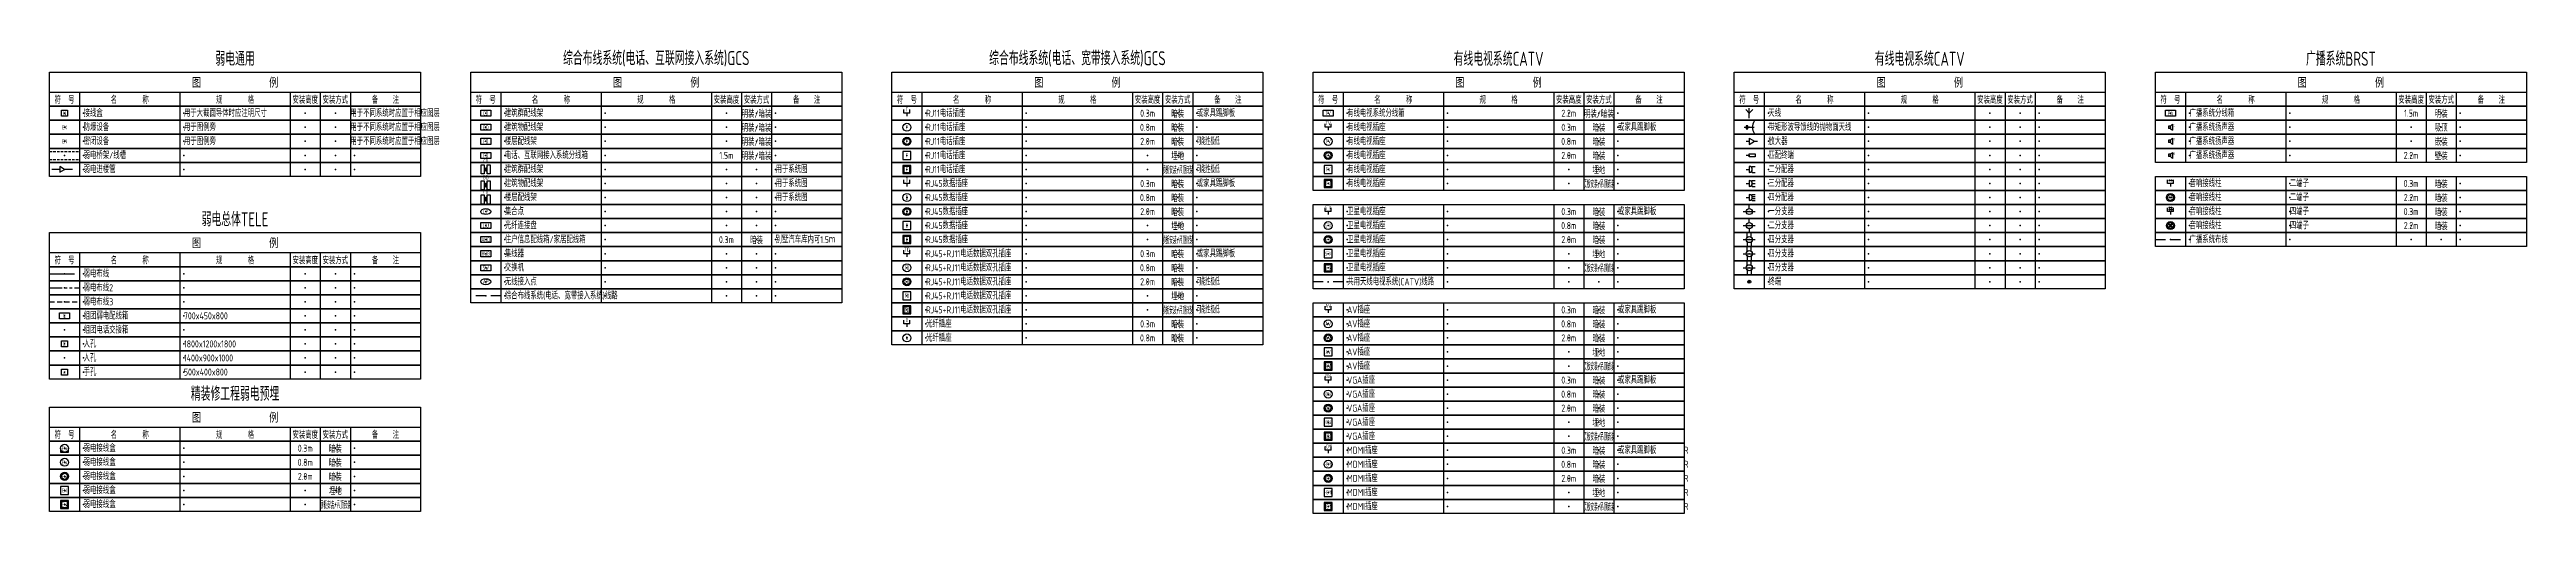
# Model space of a CAD drawing. Header units: millimetres. Extents: x -716506 to 4754388, y -184455 to 3397362.
# Drawn here: x -692707 to -569207, y 30762 to 53887 of the extents above; entities that cross this region are included whole.
import ezdxf
from ezdxf.enums import TextEntityAlignment as Align

# ---------------------------------------------------------------- set-up
doc = ezdxf.new("R2010")
doc.units = ezdxf.units.MM
doc.header["$LTSCALE"] = 1000
doc.header["$MEASUREMENT"] = 0
for name, pattern in [('BORDER', [1.75, 0.5, -0.25, 0.5, -0.25, 0, -0.25]), ('DASHDOT', [1, 0.5, -0.25, 0, -0.25]), ('DASHED', [0.75, 0.5, -0.25]), ('HIDDEN', [0.375, 0.25, -0.125]), ('HIDDEN2', [0.1875, 0.125, -0.0625]), ('PHANTOM', [2.5, 1.25, -0.25, 0.25, -0.25, 0.25, -0.25]), ('PHANTOM2', [1.25, 0.625, -0.125, 0.125, -0.125, 0.125, -0.125])]:
    doc.linetypes.add(name, pattern=pattern)
for name, color, linetype in [('E-BRST-DEVC', 3, 'Continuous'), ('E-BRST-WIRE', 4, 'BORDER'), ('E-CATV-DEVC', 3, 'Continuous'), ('E-CATV-EQPM', 3, 'Continuous'), ('E-CATV-WIRE', 4, 'DASHDOT'), ('E-GCS-DEVC', 3, 'Continuous'), ('E-GCS-EQPM', 3, 'Continuous'), ('E-GCS-WIRE', 4, 'DASHED'), ('E-IAS-EQPM', 3, 'Continuous'), ('E-REQU-EMBD', 90, 'Continuous'), ('E-TELE-CMTB', 3, 'HIDDEN2'), ('E-TELE-DEVC', 3, 'Continuous'), ('E-TELE-EQPM', 3, 'Continuous'), ('E-TELE-WELL', 42, 'Continuous'), ('E-TELE-WIRE', 4, 'PHANTOM'), ('E-TELE-WIRE2', 4, 'PHANTOM2'), ('E-TELE-WIRE3', 4, 'HIDDEN'), ('E-UNIV-DIAG', 2, 'Continuous'), ('E-UNIV-EL', 140, 'Continuous'), ('E-UNIV-NOTE', 6, 'Continuous'), ('E-VSCS-DEVC', 3, 'Continuous')]:
    doc.layers.add(name, color=color, linetype=linetype)
doc.styles.add('TH-STYLE3', font='tssdeng.shx', dxfattribs={"width": 0.65, "bigfont": 'tssdchn.shx'})

msp = doc.modelspace()

# ---------------------------------------------------------------- texts
at = {"layer": 'E-TELE-DEVC', "style": 'TH-STYLE3', "width": 0.7}
for s, p in [('EX', (-691956.67, 50011.98)), ('EN', (-691956.67, 49311.98))]:
    msp.add_text(s, height=200, dxfattribs=at).set_placement(p, align=Align.MIDDLE)
at = {"layer": 'E-UNIV-NOTE', "style": 'TH-STYLE3'}
for s, height, width, p in [('弱电通用', 700, 0.7, (-683456.67, 53461.98)), ('综合布线系统(电话、互联网接入系统)GCS', 700, 0.7, (-662456.67, 53461.98)), ('综合布线系统(电话、宽带接入系统)GCS', 700, 0.7, (-641456.67, 53461.98)), ('有线电视系统CATV', 700, 0.7, (-620456.67, 53461.98)), ('有线电视系统CATV', 700, 0.7, (-599456.67, 53461.98)), ('广播系统BRST', 700, 0.7, (-578456.67, 53461.98)), ('明装/暗装', 350, 0.7, (-657456.67, 50711.98)), ('0.3m', 350, 0.7, (-637956.67, 50711.98)), ('暗装', 350, 0.7, (-636456.67, 50711.98)), ('2.2m', 350, 0.7, (-616956.67, 50711.98)), ('明装/暗装', 350, 0.7, (-615456.67, 50711.98)), ('1.5m', 350, 0.7, (-574956.67, 50711.98)), ('明装', 350, 0.7, (-573456.67, 50711.98)), ('明装/暗装', 350, 0.7, (-657456.67, 50011.98)), ('明装/暗装', 350, 0.7, (-657456.67, 49311.98)), ('0.8m', 350, 0.7, (-637956.67, 50011.98)), ('2.0m', 350, 0.7, (-637956.67, 49311.98)), ('暗装', 350, 0.7, (-636456.67, 50011.98)), ('暗装', 350, 0.7, (-636456.67, 49311.98)), ('0.8m', 350, 0.7, (-616956.67, 49311.98)), ('0.3m', 350, 0.7, (-616956.67, 50011.98)), ('暗装', 350, 0.7, (-615456.67, 50011.98)), ('暗装', 350, 0.7, (-615456.67, 49311.98)), ('嵌装', 350, 0.7, (-573456.67, 49311.98)), ('吸顶', 350, 0.7, (-573456.67, 50011.98)), ('1.5m', 350, 0.7, (-658956.67, 48611.98)), ('明装/暗装', 350, 0.7, (-657456.67, 48611.98)), ('埋地', 350, 0.7, (-636456.67, 48611.98)), ('2.0m', 350, 0.7, (-616956.67, 48611.98)), ('暗装', 350, 0.7, (-615456.67, 48611.98)), ('0.3m', 350, 0.7, (-637956.67, 47211.98)), ('顶板安装/吊顶嵌装', 350, 0.4, (-636456.67, 47911.98)), ('暗装', 350, 0.7, (-636456.67, 47211.98)), ('顶板安装/吊顶嵌装', 350, 0.4, (-615456.67, 47211.98)), ('埋地', 350, 0.7, (-615456.67, 47911.98)), ('0.3m', 350, 0.7, (-574956.67, 47211.98)), ('暗装', 350, 0.7, (-573456.67, 47211.98)), ('弱电总体TELE', 700, 0.7, (-683456.67, 45461.98)), ('0.8m', 350, 0.7, (-637956.67, 46511.98)), ('2.0m', 350, 0.7, (-637956.67, 45811.98)), ('暗装', 350, 0.7, (-636456.67, 46511.98)), ('暗装', 350, 0.7, (-636456.67, 45811.98)), ('0.3m', 350, 0.7, (-616956.67, 45811.98)), ('暗装', 350, 0.7, (-615456.67, 45811.98)), ('0.3m', 350, 0.7, (-574956.67, 45811.98)), ('2.2m', 350, 0.7, (-574956.67, 46511.98)), ('暗装', 350, 0.7, (-573456.67, 46511.98)), ('暗装', 350, 0.7, (-573456.67, 45811.98)), ('0.3m', 350, 0.7, (-658956.67, 44411.98)), ('暗装', 350, 0.7, (-657456.67, 44411.98)), ('顶板安装/吊顶嵌装', 350, 0.4, (-636456.67, 44411.98)), ('埋地', 350, 0.7, (-636456.67, 45111.98)), ('0.8m', 350, 0.7, (-616956.67, 45111.98)), ('2.0m', 350, 0.7, (-616956.67, 44411.98)), ('暗装', 350, 0.7, (-615456.67, 45111.98)), ('暗装', 350, 0.7, (-615456.67, 44411.98)), ('2.2m', 350, 0.7, (-574956.67, 45111.98)), ('暗装', 350, 0.7, (-573456.67, 45111.98)), ('0.3m', 350, 0.7, (-637956.67, 43711.98)), ('暗装', 350, 0.7, (-636456.67, 43711.98)), ('埋地', 350, 0.7, (-615456.67, 43711.98)), ('0.8m', 350, 0.7, (-637956.67, 43011.98)), ('2.0m', 350, 0.7, (-637956.67, 42311.98)), ('暗装', 350, 0.7, (-636456.67, 43011.98)), ('暗装', 350, 0.7, (-636456.67, 42311.98)), ('顶板安装/吊顶嵌装', 350, 0.4, (-615456.67, 43011.98)), ('顶板安装/吊顶嵌装', 350, 0.4, (-636456.67, 40911.98)), ('埋地', 350, 0.7, (-636456.67, 41611.98)), ('0.3m', 350, 0.7, (-616956.67, 40911.98)), ('暗装', 350, 0.7, (-615456.67, 40911.98)), ('0.8m', 350, 0.7, (-637956.67, 39511.98)), ('0.3m', 350, 0.7, (-637956.67, 40211.98)), ('暗装', 350, 0.7, (-636456.67, 40211.98)), ('暗装', 350, 0.7, (-636456.67, 39511.98)), ('0.8m', 350, 0.7, (-616956.67, 40211.98)), ('2.0m', 350, 0.7, (-616956.67, 39511.98)), ('暗装', 350, 0.7, (-615456.67, 40211.98)), ('暗装', 350, 0.7, (-615456.67, 39511.98)), ('顶板安装/吊顶嵌装', 350, 0.4, (-615456.67, 38111.98)), ('埋地', 350, 0.7, (-615456.67, 38811.98)), ('精装修工程弱电预埋', 700, 0.7, (-683456.67, 36761.98)), ('0.3m', 350, 0.7, (-616956.67, 37411.98)), ('暗装', 350, 0.7, (-615456.67, 37411.98)), ('0.8m', 350, 0.7, (-616956.67, 36711.98)), ('2.0m', 350, 0.7, (-616956.67, 36011.98)), ('暗装', 350, 0.7, (-615456.67, 36711.98)), ('暗装', 350, 0.7, (-615456.67, 36011.98)), ('顶板安装/吊顶嵌装', 350, 0.4, (-615456.67, 34611.98)), ('埋地', 350, 0.7, (-615456.67, 35311.98)), ('0.8m', 350, 0.7, (-679956.67, 33311.98)), ('0.3m', 350, 0.7, (-679956.67, 34011.98)), ('暗装', 350, 0.7, (-678456.67, 34011.98)), ('暗装', 350, 0.7, (-678456.67, 33311.98)), ('0.8m', 350, 0.7, (-616956.67, 33211.98)), ('0.3m', 350, 0.7, (-616956.67, 33911.98)), ('暗装', 350, 0.7, (-615456.67, 33911.98)), ('暗装', 350, 0.7, (-615456.67, 33211.98)), ('R', 350, 0.7, (-611106.67, 33911.98)), ('R', 350, 0.7, (-611106.67, 33211.98)), ('2.0m', 350, 0.7, (-679956.67, 32611.98)), ('暗装', 350, 0.7, (-678456.67, 32611.98)), ('2.0m', 350, 0.7, (-616956.67, 32511.98)), ('暗装', 350, 0.7, (-615456.67, 32511.98)), ('R', 350, 0.7, (-611106.67, 32511.98)), ('顶板安装/吊顶嵌装', 350, 0.4, (-678456.67, 31211.98)), ('埋地', 350, 0.7, (-678456.67, 31911.98)), ('顶板安装/吊顶嵌装', 350, 0.4, (-615456.67, 31111.98)), ('埋地', 350, 0.7, (-615456.67, 31811.98)), ('R', 350, 0.7, (-611106.67, 31811.98)), ('R', 350, 0.7, (-611106.67, 31111.98))]:
    msp.add_text(s, height=height, dxfattribs=dict(at, width=width)).set_placement(p, align=Align.MIDDLE)
for s, width, p in [('接线盒', 0.7, (-691006.67, 50711.98)), ('RJ11电话插座', 0.7, (-649006.67, 50711.98)), ('或家具踢脚板', 0.7, (-635506.67, 50711.98)), ('密闭设备', 0.7, (-691006.67, 49311.98)), ('防爆设备', 0.7, (-691006.67, 50011.98)), ('RJ11电话插座', 0.7, (-649006.67, 50011.98)), ('RJ11电话插座', 0.7, (-649006.67, 49311.98)), ('可能性极低', 0.5, (-635506.67, 49311.98)), ('或家具踢脚板', 0.7, (-614506.67, 50011.98)), ('广播系统扬声器', 0.7, (-586006.67, 50011.98)), ('广播系统扬声器', 0.7, (-586006.67, 49311.98)), ('弱电桥架/线槽', 0.7, (-691006.67, 48611.98)), ('RJ11电话插座', 0.7, (-649006.67, 48611.98)), ('广播系统扬声器', 0.7, (-586006.67, 48611.98)), ('弱电进楼管', 0.7, (-691006.67, 47911.98)), ('用于系统图', 0.7, (-656506.67, 47911.98)), ('用于系统图', 0.7, (-656506.67, 47211.98)), ('RJ11电话插座', 0.7, (-649006.67, 47911.98)), ('可能性极低', 0.5, (-635506.67, 47911.98)), ('或家具踢脚板', 0.7, (-635506.67, 47211.98)), ('音响接线柱', 0.7, (-586006.67, 47211.98)), ('二端子', 0.7, (-581006.67, 47211.98)), ('用于系统图', 0.7, (-656506.67, 46511.98)), ('或家具踢脚板', 0.7, (-614506.67, 45811.98)), ('音响接线柱', 0.7, (-586006.67, 46511.98)), ('音响接线柱', 0.7, (-586006.67, 45811.98)), ('二端子', 0.7, (-581006.67, 46511.98)), ('四端子', 0.7, (-581006.67, 45811.98)), ('别墅汽车库内可1.5ｍ', 0.7, (-656506.67, 44411.98)), ('音响接线柱', 0.7, (-586006.67, 45111.98)), ('四端子', 0.7, (-581006.67, 45111.98)), ('或家具踢脚板', 0.7, (-635506.67, 43711.98)), ('弱电布线', 0.7, (-691006.67, 42711.98)), ('弱电布线2', 0.7, (-691006.67, 42011.98)), ('可能性极低', 0.5, (-635506.67, 42311.98)), ('共用天线电视系统(CATV)线路', 0.7, (-628006.67, 42311.98)), ('组团弱电配线箱', 0.7, (-691006.67, 40611.98)), ('弱电布线3', 0.7, (-691006.67, 41311.98)), ('700x450x800', 0.7, (-686006.67, 40611.98)), ('综合布线系统(电话、宽带接入系统)线路', 0.7, (-670006.67, 41611.98)), ('可能性极低', 0.5, (-635506.67, 40911.98)), ('或家具踢脚板', 0.7, (-614506.67, 40911.98)), ('组团电话交接箱', 0.7, (-691006.67, 39911.98)), ('人孔', 0.7, (-691006.67, 39211.98)), ('人孔', 0.7, (-691006.67, 38511.98)), ('1800x1200x1800', 0.7, (-686006.67, 39211.98)), ('1400x900x1000', 0.7, (-686006.67, 38511.98)), ('手孔', 0.7, (-691006.67, 37811.98)), ('500x400x800', 0.7, (-686006.67, 37811.98)), ('或家具踢脚板', 0.7, (-614506.67, 37411.98)), ('或家具踢脚板', 0.7, (-614506.67, 33911.98))]:
    msp.add_text(s, height=350, dxfattribs=dict(at, width=width)).set_placement(p, align=Align.MIDDLE_LEFT)
at = {"layer": 'E-UNIV-NOTE', "color": 1, "style": 'TH-STYLE3', "width": 0.7}
for s, p in [('用于大截面导体时应注明尺寸', (-686006.67, 50711.98)), ('用于不同系统时应置于相应图层', (-677706.67, 50711.98)), ('用于图例旁', (-686006.67, 50011.98)), ('用于图例旁', (-686006.67, 49311.98)), ('用于不同系统时应置于相应图层', (-677706.67, 50011.98)), ('用于不同系统时应置于相应图层', (-677706.67, 49311.98))]:
    msp.add_text(s, height=350, dxfattribs=at).set_placement(p, align=Align.MIDDLE_LEFT)
at = {"layer": 'E-UNIV-NOTE', "linetype": 'Continuous', "style": 'TH-STYLE3', "width": 0.7}
for s, p in [('建筑群配线架', (-670006.67, 50711.98)), ('有线电视系统分线箱', (-628006.67, 50711.98)), ('天线', (-607006.67, 50711.98)), ('广播系统分线箱', (-586006.67, 50711.98)), ('楼层配线架', (-670006.67, 49311.98)), ('建筑物配线架', (-670006.67, 50011.98)), ('有线电视插座', (-628006.67, 50011.98)), ('有线电视插座', (-628006.67, 49311.98)), ('放大器', (-607006.67, 49311.98)), ('带矩形波导馈线的抛物面天线', (-607006.67, 50011.98)), ('电话、互联网接入系统分线箱', (-670006.67, 48611.98)), ('有线电视插座', (-628006.67, 48611.98)), ('匹配终端', (-607006.67, 48611.98)), ('建筑群配线架', (-670006.67, 47911.98)), ('建筑物配线架', (-670006.67, 47211.98)), ('RJ45数据插座', (-649006.67, 47211.98)), ('有线电视插座', (-628006.67, 47911.98)), ('有线电视插座', (-628006.67, 47211.98)), ('二分配器', (-607006.67, 47911.98)), ('三分配器', (-607006.67, 47211.98)), ('集合点', (-670006.67, 45811.98)), ('楼层配线架', (-670006.67, 46511.98)), ('RJ45数据插座', (-649006.67, 46511.98)), ('RJ45数据插座', (-649006.67, 45811.98)), ('卫星电视插座', (-628006.67, 45811.98)), ('一分支器', (-607006.67, 45811.98)), ('四分配器', (-607006.67, 46511.98)), ('光纤连接盘', (-670006.67, 45111.98)), ('住户信息配线箱/家居配线箱', (-670006.67, 44411.98)), ('RJ45数据插座', (-649006.67, 45111.98)), ('RJ45数据插座', (-649006.67, 44411.98)), ('卫星电视插座', (-628006.67, 45111.98)), ('卫星电视插座', (-628006.67, 44411.98)), ('二分支器', (-607006.67, 45111.98)), ('四分支器', (-607006.67, 44411.98)), ('广播系统布线', (-586006.67, 44411.98)), ('集线器', (-670006.67, 43711.98)), ('交换机', (-670006.67, 43011.98)), ('RJ45+RJ11电话数据双孔插座', (-649006.67, 43711.98)), ('RJ45+RJ11电话数据双孔插座', (-649006.67, 43011.98)), ('卫星电视插座', (-628006.67, 43711.98)), ('卫星电视插座', (-628006.67, 43011.98)), ('四分支器', (-607006.67, 43711.98)), ('无线接入点', (-670006.67, 42311.98)), ('RJ45+RJ11电话数据双孔插座', (-649006.67, 42311.98)), ('终端', (-607006.67, 42311.98)), ('四分支器', (-607006.67, 43011.98)), ('RJ45+RJ11电话数据双孔插座', (-649006.67, 41611.98)), ('RJ45+RJ11电话数据双孔插座', (-649006.67, 40911.98)), ('AV插座', (-628006.67, 40911.98)), ('光纤插座', (-649006.67, 40211.98)), ('光纤插座', (-649006.67, 39511.98)), ('AV插座', (-628006.67, 40211.98)), ('AV插座', (-628006.67, 39511.98)), ('AV插座', (-628006.67, 38811.98)), ('AV插座', (-628006.67, 38111.98)), ('VGA插座', (-628006.67, 37411.98)), ('VGA插座', (-628006.67, 36711.98)), ('VGA插座', (-628006.67, 36011.98)), ('VGA插座', (-628006.67, 35311.98)), ('VGA插座', (-628006.67, 34611.98)), ('弱电接线盒', (-691006.67, 34011.98)), ('弱电接线盒', (-691006.67, 33311.98)), ('MDMI插座', (-628006.67, 33911.98)), ('MDMI插座', (-628006.67, 33211.98)), ('弱电接线盒', (-691006.67, 32611.98)), ('弱电接线盒', (-691006.67, 31911.98)), ('MDMI插座', (-628006.67, 32511.98)), ('弱电接线盒', (-691006.67, 31211.98)), ('MDMI插座', (-628006.67, 31811.98)), ('MDMI插座', (-628006.67, 31111.98))]:
    msp.add_text(s, height=350, dxfattribs=at).set_placement(p, align=Align.MIDDLE_LEFT)
for s, p in [('2.2m', (-574956.67, 48611.98)), ('壁装', (-573456.67, 48611.98))]:
    msp.add_text(s, height=350, dxfattribs=at).set_placement(p, align=Align.MIDDLE)

# ---------------------------------------------------------------- blocks, each defined once
blk = doc.blocks.new('E-BKTS2')
for p, q in [((0, 0), (185, 0)), ((0, -7), (0, 0)), ((185, 0), (185, -7)), ((185, -7), (0, -7))]:
    blk.add_line(p, q)
at = {"linetype": 'Continuous'}
for p, q in [((15, 0), (15, -7)), ((65, 0), (65, -7)), ((120, 0), (120, -7)), ((135, 0), (135, -7)), ((150, 0), (150, -7))]:
    blk.add_line(p, q, dxfattribs=at)
for p in [(7.5, -3.5), (17, -3.5), (67, -3.5), (127.5, -3.5), (142.5, -3.5), (152, -3.5)]:
    blk.add_point(p, dxfattribs=at)
blk = doc.blocks.new('E-BESITE01')
blk.add_lwpolyline([(-2.5, -1.5), (-2.5, 1.5), (2.5, 1.5), (2.5, -1.5)], close=True)
at = {"layer": 'E-UNIV-EL', "style": 'TH-STYLE3', "width": 0.7}
blk.add_attdef('BOX', text='', height=2, dxfattribs=at).set_placement((0, 0), align=Align.MIDDLE)
blk = doc.blocks.new('E-BESITE11')
blk.add_lwpolyline([(-1.5, -1.5), (-1.5, 1.5), (1.5, 1.5), (1.5, -1.5)], close=True)
at = {"layer": 'E-UNIV-EL', "style": 'TH-STYLE3', "width": 0.7}
blk.add_attdef('FUNCTION', text='', height=2, dxfattribs=at).set_placement((0, 0), align=Align.MIDDLE)
blk = doc.blocks.new('E-BESITE11-1')
blk.add_lwpolyline([(-1.5, -1.5), (-1.5, 1.5), (1.5, 1.5), (1.5, -1.5)], close=True)
at = {"layer": 'E-UNIV-EL', "style": 'TH-STYLE3', "width": 0.7}
blk.add_attdef('FUNCTION', text='', height=2, dxfattribs=at).set_placement((0, 0), align=Align.MIDDLE)
blk = doc.blocks.new('E-BKTS1')
blk.add_line((0, -10), (185, -10))
at = {"linetype": 'Continuous'}
for p, q in [((15, -10), (15, -17)), ((65, -10), (65, -17)), ((120, -10), (120, -17)), ((135, -10), (135, -17)), ((150, -10), (150, -17))]:
    blk.add_line(p, q, dxfattribs=at)
blk.add_lwpolyline([(0, 0), (185, 0), (185, -17), (0, -17)], close=True)
at = {"layer": 'E-UNIV-NOTE', "linetype": 'Continuous', "style": 'TH-STYLE3', "width": 0.7}
for s, p in [('符  号', (7.5, -13.5)), ('名       称', (40, -13.5)), ('规       格', (92.5, -13.5)), ('备    注', (167.5, -13.5))]:
    blk.add_text(s, height=3.5, dxfattribs=at).set_placement(p, align=Align.MIDDLE)
at = {"layer": 'E-UNIV-NOTE', "style": 'TH-STYLE3', "width": 0.7}
for s, height, p in [('图                例', 5, (92.5, -5)), ('安装高度', 3.5, (127.5, -13.5)), ('安装方式', 3.5, (142.5, -13.5))]:
    blk.add_text(s, height=height, dxfattribs=at).set_placement(p, align=Align.MIDDLE)
blk = doc.blocks.new('E-BTELE90')
blk.add_lwpolyline([(-2, 0), (-2, -2), (2, -2), (2, 0)])
blk.add_circle((0, 0), 2)
at = {"layer": 'E-UNIV-EL', "style": 'TH-STYLE3', "width": 0.7}
blk.add_attdef('SOCKET', text='', height=2, dxfattribs=at).set_placement((0, 0), align=Align.MIDDLE)
blk = doc.blocks.new('E-BTELE91')
blk.add_circle((0, 0), 2)
at = {"layer": 'E-UNIV-EL', "style": 'TH-STYLE3', "width": 0.7}
blk.add_attdef('SOCKET', text='', height=2, dxfattribs=at).set_placement((0, 0), align=Align.MIDDLE)
blk = doc.blocks.new('E-BTELE91-1')
blk.add_circle((0, 0), 2)
at = {"layer": 'E-UNIV-EL'}
blk.add_circle((0, 0), 1.5, dxfattribs=at)
at = {"layer": 'E-UNIV-EL', "style": 'TH-STYLE3', "width": 0.7}
blk.add_attdef('SOCKET', text='', height=2, dxfattribs=at).set_placement((0, 0), align=Align.MIDDLE)
blk = doc.blocks.new('E-BTELE91-2')
blk.add_lwpolyline([(-2, 2), (-2, -2), (2, -2), (2, 2)], close=True)
at = {"layer": 'E-UNIV-EL', "style": 'TH-STYLE3', "width": 0.6}
blk.add_attdef('SOCKET', text='', height=2, dxfattribs=at).set_placement((0, 0), align=Align.MIDDLE)
blk = doc.blocks.new('E-BTELE91-3')
blk.add_lwpolyline([(-2, 2), (-2, -2), (2, -2), (2, 2)], close=True)
at = {"layer": 'E-UNIV-EL'}
blk.add_lwpolyline([(-1.5, 1.5), (-1.5, -1.5), (1.5, -1.5), (1.5, 1.5)], close=True, dxfattribs=at)
at = {"layer": 'E-UNIV-EL', "style": 'TH-STYLE3', "width": 0.7}
blk.add_attdef('SOCKET', text='', height=2, dxfattribs=at).set_placement((0, 0), align=Align.MIDDLE)
blk = doc.blocks.new('E-BCABLE01')
for p, q in [((0, 0), (2, 0)), ((3.2, 0), (5.2, 0))]:
    blk.add_line(p, q)
blk.add_lwpolyline([(3.2, -0.69), (3.2, 0.69), (2, 0)], close=True)
blk = doc.blocks.new('E-BS001')
blk.add_lwpolyline([(-1.5, -1.5), (-1.5, 1.5), (1.5, 1.5), (1.5, -1.5)], close=True)
at = {"layer": 'E-UNIV-EL', "style": 'TH-STYLE3', "width": 0.7}
blk.add_attdef('SOCKET', text='', height=2, dxfattribs=at).set_placement((0, 0), align=Align.MIDDLE)
blk = doc.blocks.new('E-BGC001')
blk.add_lwpolyline([(-2.5, -1.5), (-2.5, 1.5), (2.5, 1.5), (2.5, -1.5)], close=True)
at = {"layer": 'E-UNIV-EL', "style": 'TH-STYLE3', "width": 0.7}
blk.add_attdef('BOX', text='', height=2, dxfattribs=at).set_placement((0, 0), align=Align.MIDDLE)
blk = doc.blocks.new('E-BGC002')
blk.add_lwpolyline([(-2.5, -1.5), (-2.5, 1.5), (2.5, 1.5), (2.5, -1.5)], close=True)
at = {"layer": 'E-UNIV-EL', "style": 'TH-STYLE3', "width": 0.7}
blk.add_attdef('BOX', text='', height=2, dxfattribs=at).set_placement((0, 0), align=Align.MIDDLE)
blk = doc.blocks.new('E-BGC003')
blk.add_lwpolyline([(-2.5, -1.5), (-2.5, 1.5), (2.5, 1.5), (2.5, -1.5)], close=True)
at = {"layer": 'E-UNIV-EL', "style": 'TH-STYLE3', "width": 0.7}
blk.add_attdef('BOX', text='', height=2, dxfattribs=at).set_placement((0, 0), align=Align.MIDDLE)
blk = doc.blocks.new('E-BGC012')
for p, q in [((-0.75, 1.5), (0.75, -1.5)), ((0.75, 1.5), (-0.75, -1.5))]:
    blk.add_line(p, q)
for points in [[(-0.75, -2.25), (-2.25, -2.25), (-2.25, 2.25), (-0.75, 2.25)], [(2.25, -2.25), (0.75, -2.25), (0.75, 2.25), (2.25, 2.25)]]:
    blk.add_lwpolyline(points, close=True)
at = {"layer": 'E-UNIV-EL', "style": 'TH-STYLE3', "width": 0.7}
blk.add_attdef('BOX', text='', height=2, dxfattribs=at).set_placement((0, 4), align=Align.MIDDLE)
blk = doc.blocks.new('E-BGC013')
for p, q in [((-0.75, 1.5), (0.75, -1.5)), ((0.75, 1.5), (-0.75, -1.5))]:
    blk.add_line(p, q)
for points in [[(-0.75, -2.25), (-2.25, -2.25), (-2.25, 2.25), (-0.75, 2.25)], [(2.25, -2.25), (0.75, -2.25), (0.75, 2.25), (2.25, 2.25)]]:
    blk.add_lwpolyline(points, close=True)
at = {"layer": 'E-UNIV-EL', "style": 'TH-STYLE3', "width": 0.7}
blk.add_attdef('BOX', text='', height=2, dxfattribs=at).set_placement((0, 4), align=Align.MIDDLE)
blk = doc.blocks.new('E-BGC021')
blk.add_lwpolyline([(-2.5, -1.5), (-2.5, 1.5), (2.5, 1.5), (2.5, -1.5)], close=True)
at = {"layer": 'E-UNIV-EL', "style": 'TH-STYLE3', "width": 0.7}
blk.add_attdef('BOX', text='', height=2, dxfattribs=at).set_placement((0, 0), align=Align.MIDDLE)
blk = doc.blocks.new('E-BGC022')
blk.add_lwpolyline([(-2.5, -1.5), (-2.5, 1.5), (2.5, 1.5), (2.5, -1.5)], close=True)
at = {"layer": 'E-UNIV-EL', "style": 'TH-STYLE3', "width": 0.7}
blk.add_attdef('BOX', text='', height=2, dxfattribs=at).set_placement((0, 0), align=Align.MIDDLE)
blk = doc.blocks.new('E-BGC023')
blk.add_ellipse((0, 0), major_axis=(-2.5, 0), ratio=0.6)
at = {"layer": 'E-UNIV-EL', "style": 'TH-STYLE3', "width": 0.7}
blk.add_attdef('BOX', text='', height=2, dxfattribs=at).set_placement((0, 0), align=Align.MIDDLE)
blk = doc.blocks.new('E-BGC004')
blk.add_ellipse((0, 0), major_axis=(-2.5, 0), ratio=0.6)
at = {"layer": 'E-UNIV-EL', "style": 'TH-STYLE3', "width": 0.7}
blk.add_attdef('BOX', text='', height=2, dxfattribs=at).set_placement((0, 0), align=Align.MIDDLE)
blk = doc.blocks.new('E-BGC006')
blk.add_lwpolyline([(-2.5, -1.5), (-2.5, 1.5), (2.5, 1.5), (2.5, -1.5)], close=True)
at = {"layer": 'E-UNIV-EL', "style": 'TH-STYLE3', "width": 0.7}
blk.add_attdef('BOX', text='', height=2, dxfattribs=at).set_placement((0, 0), align=Align.MIDDLE)
blk = doc.blocks.new('E-BGC005')
blk.add_lwpolyline([(-2.5, -1.5), (-2.5, 1.5), (2.5, 1.5), (2.5, -1.5)], close=True)
at = {"layer": 'E-UNIV-EL', "style": 'TH-STYLE3', "width": 0.7}
blk.add_attdef('BOX', text='', height=2, dxfattribs=at).set_placement((0, 0), align=Align.MIDDLE)
blk = doc.blocks.new('E-BGC011')
for p, q in [((-0.75, 1.5), (0.75, -1.5)), ((0.75, 1.5), (-0.75, -1.5))]:
    blk.add_line(p, q)
for points in [[(-0.75, -2.25), (-2.25, -2.25), (-2.25, 2.25), (-0.75, 2.25)], [(2.25, -2.25), (0.75, -2.25), (0.75, 2.25), (2.25, 2.25)]]:
    blk.add_lwpolyline(points, close=True)
at = {"layer": 'E-UNIV-EL', "style": 'TH-STYLE3', "width": 0.7}
blk.add_attdef('BOX', text='', height=2, dxfattribs=at).set_placement((0, 4), align=Align.MIDDLE)
blk = doc.blocks.new('E-BGC13')
blk.add_circle((0, 0), 2)
at = {"layer": 'E-UNIV-EL', "style": 'TH-STYLE3', "width": 0.6}
blk.add_attdef('SOCKET', text='', height=2, dxfattribs=at).set_placement((0, 0), align=Align.MIDDLE)
blk = doc.blocks.new('E-BGC12')
blk.add_circle((0, 0), 2)
at = {"layer": 'E-UNIV-EL', "style": 'TH-STYLE3', "width": 0.6}
blk.add_attdef('SOCKET', text='', height=2, dxfattribs=at).set_placement((0, 0), align=Align.MIDDLE)
blk = doc.blocks.new('E-BGC11')
blk.add_circle((0, 0), 2)
at = {"layer": 'E-UNIV-EL', "style": 'TH-STYLE3', "width": 0.7}
blk.add_attdef('SOCKET', text='', height=2, dxfattribs=at).set_placement((0, 0), align=Align.MIDDLE)
blk = doc.blocks.new('E-BGC13-1')
blk.add_circle((0, 0), 2)
at = {"layer": 'E-UNIV-EL'}
blk.add_circle((0, 0), 1.5, dxfattribs=at)
at = {"layer": 'E-UNIV-EL', "style": 'TH-STYLE3', "width": 0.6}
blk.add_attdef('SOCKET', text='', height=2, dxfattribs=at).set_placement((0, 0), align=Align.MIDDLE)
blk = doc.blocks.new('E-BGC12-1')
blk.add_circle((0, 0), 2)
at = {"layer": 'E-UNIV-EL'}
blk.add_circle((0, 0), 1.5, dxfattribs=at)
at = {"layer": 'E-UNIV-EL', "style": 'TH-STYLE3', "width": 0.6}
blk.add_attdef('SOCKET', text='', height=2, dxfattribs=at).set_placement((0, 0), align=Align.MIDDLE)
blk = doc.blocks.new('E-BGC11-1')
blk.add_circle((0, 0), 2)
at = {"layer": 'E-UNIV-EL'}
blk.add_circle((0, 0), 1.5, dxfattribs=at)
at = {"layer": 'E-UNIV-EL', "style": 'TH-STYLE3', "width": 0.7}
blk.add_attdef('SOCKET', text='', height=2, dxfattribs=at).set_placement((0, 0), align=Align.MIDDLE)
blk = doc.blocks.new('E-BGC13-2')
blk.add_lwpolyline([(-2, 2), (-2, -2), (2, -2), (2, 2)], close=True)
at = {"layer": 'E-UNIV-EL', "style": 'TH-STYLE3', "width": 0.6}
blk.add_attdef('SOCKET', text='', height=2, dxfattribs=at).set_placement((0, 0), align=Align.MIDDLE)
blk = doc.blocks.new('E-BGC12-2')
blk.add_lwpolyline([(-2, 2), (-2, -2), (2, -2), (2, 2)], close=True)
at = {"layer": 'E-UNIV-EL', "style": 'TH-STYLE3', "width": 0.6}
blk.add_attdef('SOCKET', text='', height=2, dxfattribs=at).set_placement((0, 0), align=Align.MIDDLE)
blk = doc.blocks.new('E-BGC11-2')
blk.add_lwpolyline([(-2, 2), (-2, -2), (2, -2), (2, 2)], close=True)
at = {"layer": 'E-UNIV-EL', "style": 'TH-STYLE3', "width": 0.6}
blk.add_attdef('SOCKET', text='', height=2, dxfattribs=at).set_placement((0, 0), align=Align.MIDDLE)
blk = doc.blocks.new('E-BGC10')
for p, q in [((-1.5, 1.5), (-1.5, 3.3)), ((1.5, 1.5), (-1.5, 1.5)), ((0, 1.5), (0, 0)), ((1.5, 1.5), (1.5, 3.3))]:
    blk.add_line(p, q)
at = {"layer": 'E-UNIV-EL', "style": 'TH-STYLE3', "width": 0.7}
blk.add_attdef('SOCKET', text='', height=2, dxfattribs=at).set_placement((0, 3.5), align=Align.MIDDLE)
blk = doc.blocks.new('E-BGC20')
for p, q in [((-1.5, 1.5), (-1.5, 3.3)), ((1.5, 1.5), (-1.5, 1.5)), ((0, 1.5), (0, 0)), ((1.5, 1.5), (1.5, 3.3))]:
    blk.add_line(p, q)
at = {"layer": 'E-UNIV-EL', "style": 'TH-STYLE3', "width": 0.7}
blk.add_attdef('SOCKET', text='', height=2, dxfattribs=at).set_placement((0, 3.5), align=Align.MIDDLE)
blk = doc.blocks.new('E-BGC30')
for p, q in [((-1.5, 1.5), (-1.5, 3.3)), ((1.5, 1.5), (-1.5, 1.5)), ((0, 1.5), (0, 0)), ((1.5, 1.5), (1.5, 3.3))]:
    blk.add_line(p, q)
at = {"layer": 'E-UNIV-EL', "style": 'TH-STYLE3', "width": 0.7}
blk.add_attdef('SOCKET', text='', height=2, dxfattribs=at).set_placement((0, 3.5), align=Align.MIDDLE)
blk = doc.blocks.new('E-BGC11-3')
blk.add_lwpolyline([(-2, 2), (-2, -2), (2, -2), (2, 2)], close=True)
at = {"layer": 'E-UNIV-EL'}
blk.add_lwpolyline([(-1.5, 1.5), (-1.5, -1.5), (1.5, -1.5), (1.5, 1.5)], close=True, dxfattribs=at)
at = {"layer": 'E-UNIV-EL', "style": 'TH-STYLE3', "width": 0.7}
blk.add_attdef('SOCKET', text='', height=2, dxfattribs=at).set_placement((0, 0), align=Align.MIDDLE)
blk = doc.blocks.new('E-BGC12-3')
blk.add_lwpolyline([(-2, 2), (-2, -2), (2, -2), (2, 2)], close=True)
at = {"layer": 'E-UNIV-EL'}
blk.add_lwpolyline([(-1.5, 1.5), (-1.5, -1.5), (1.5, -1.5), (1.5, 1.5)], close=True, dxfattribs=at)
at = {"layer": 'E-UNIV-EL', "style": 'TH-STYLE3', "width": 0.6}
blk.add_attdef('SOCKET', text='', height=2, dxfattribs=at).set_placement((0, 0), align=Align.MIDDLE)
blk = doc.blocks.new('E-BGC13-3')
blk.add_lwpolyline([(-2, 2), (-2, -2), (2, -2), (2, 2)], close=True)
at = {"layer": 'E-UNIV-EL'}
blk.add_lwpolyline([(-1.5, 1.5), (-1.5, -1.5), (1.5, -1.5), (1.5, 1.5)], close=True, dxfattribs=at)
at = {"layer": 'E-UNIV-EL', "style": 'TH-STYLE3', "width": 0.6}
blk.add_attdef('SOCKET', text='', height=2, dxfattribs=at).set_placement((0, 0), align=Align.MIDDLE)
blk = doc.blocks.new('E-BGC140')
for p, q in [((-1.5, 1.5), (-1.5, 3.3)), ((1.5, 1.5), (-1.5, 1.5)), ((0, 1.5), (0, 0)), ((1.5, 1.5), (1.5, 3.3))]:
    blk.add_line(p, q)
at = {"layer": 'E-UNIV-EL', "style": 'TH-STYLE3', "width": 0.6}
blk.add_attdef('SOCKET', text='', height=2, dxfattribs=at).set_placement((0, 3.5), align=Align.MIDDLE)
blk = doc.blocks.new('E-BGC141')
blk.add_circle((0, 0), 2)
at = {"layer": 'E-UNIV-EL', "style": 'TH-STYLE3', "width": 0.6}
blk.add_attdef('SOCKET', text='', height=2, dxfattribs=at).set_placement((0, 0), align=Align.MIDDLE)
blk = doc.blocks.new('E-BCATV11')
blk.add_circle((0, 0), 2)
at = {"layer": 'E-UNIV-EL', "style": 'TH-STYLE3', "width": 0.7}
blk.add_attdef('SOCKET', text='', height=2, dxfattribs=at).set_placement((0, 0), align=Align.MIDDLE)
blk = doc.blocks.new('E-BCATV01')
blk.add_lwpolyline([(-2.5, 0), (-2.5, 3), (2.5, 3), (2.5, 0)], close=True)
at = {"layer": 'E-UNIV-EL', "style": 'TH-STYLE3', "width": 0.7}
blk.add_attdef('BOX', text='', height=2, dxfattribs=at).set_placement((0, 1.5), align=Align.MIDDLE)
blk = doc.blocks.new('E-BCATV11-1')
blk.add_circle((0, 0), 2)
at = {"layer": 'E-UNIV-EL'}
blk.add_circle((0, 0), 1.5, dxfattribs=at)
at = {"layer": 'E-UNIV-EL', "style": 'TH-STYLE3', "width": 0.7}
blk.add_attdef('SOCKET', text='', height=2, dxfattribs=at).set_placement((0, 0), align=Align.MIDDLE)
blk = doc.blocks.new('E-BCATV11-2')
blk.add_lwpolyline([(-2, 2), (-2, -2), (2, -2), (2, 2)], close=True)
at = {"layer": 'E-UNIV-EL', "style": 'TH-STYLE3', "width": 0.6}
blk.add_attdef('SOCKET', text='', height=2, dxfattribs=at).set_placement((0, 0), align=Align.MIDDLE)
blk = doc.blocks.new('E-BCATV11-3')
blk.add_lwpolyline([(-2, 2), (-2, -2), (2, -2), (2, 2)], close=True)
at = {"layer": 'E-UNIV-EL'}
blk.add_lwpolyline([(-1.5, 1.5), (-1.5, -1.5), (1.5, -1.5), (1.5, 1.5)], close=True, dxfattribs=at)
at = {"layer": 'E-UNIV-EL', "style": 'TH-STYLE3', "width": 0.6}
blk.add_attdef('SOCKET', text='', height=2, dxfattribs=at).set_placement((0, 0), align=Align.MIDDLE)
blk = doc.blocks.new('E-BCATV10')
for p, q in [((-1.5, 1.5), (-1.5, 3.3)), ((1.5, 1.5), (-1.5, 1.5)), ((0, 1.5), (0, 0)), ((1.5, 1.5), (1.5, 3.3))]:
    blk.add_line(p, q)
at = {"layer": 'E-UNIV-EL', "style": 'TH-STYLE3', "width": 0.7}
blk.add_attdef('SOCKET', text='', height=2, dxfattribs=at).set_placement((0, 3.5), align=Align.MIDDLE)
blk = doc.blocks.new('E-BCATV20')
for p, q in [((-1.5, 1.5), (-1.5, 3.3)), ((1.5, 1.5), (-1.5, 1.5)), ((0, 1.5), (0, 0)), ((1.5, 1.5), (1.5, 3.3))]:
    blk.add_line(p, q)
at = {"layer": 'E-UNIV-EL', "style": 'TH-STYLE3', "width": 0.5}
blk.add_attdef('SOCKET', text='', height=2, dxfattribs=at).set_placement((0, 3.5), align=Align.MIDDLE)
blk = doc.blocks.new('E-BCATV21')
blk.add_circle((0, 0), 2)
at = {"layer": 'E-UNIV-EL', "style": 'TH-STYLE3', "width": 0.5}
blk.add_attdef('SOCKET', text='', height=2, dxfattribs=at).set_placement((0, 0), align=Align.MIDDLE)
blk = doc.blocks.new('E-BCATV21-1')
blk.add_circle((0, 0), 2)
at = {"layer": 'E-UNIV-EL'}
blk.add_circle((0, 0), 1.5, dxfattribs=at)
at = {"layer": 'E-UNIV-EL', "style": 'TH-STYLE3', "width": 0.5}
blk.add_attdef('SOCKET', text='', height=2, dxfattribs=at).set_placement((0, 0), align=Align.MIDDLE)
blk = doc.blocks.new('E-BCATV21-2')
blk.add_lwpolyline([(-2, 2), (-2, -2), (2, -2), (2, 2)], close=True)
at = {"layer": 'E-UNIV-EL', "style": 'TH-STYLE3', "width": 0.5}
blk.add_attdef('SOCKET', text='', height=2, dxfattribs=at).set_placement((0, 0), align=Align.MIDDLE)
blk = doc.blocks.new('E-BCATV21-3')
blk.add_lwpolyline([(-2, 2), (-2, -2), (2, -2), (2, 2)], close=True)
at = {"layer": 'E-UNIV-EL'}
blk.add_lwpolyline([(-1.5, 1.5), (-1.5, -1.5), (1.5, -1.5), (1.5, 1.5)], close=True, dxfattribs=at)
at = {"layer": 'E-UNIV-EL', "style": 'TH-STYLE3', "width": 0.5}
blk.add_attdef('SOCKET', text='', height=2, dxfattribs=at).set_placement((0, 0), align=Align.MIDDLE)
blk = doc.blocks.new('E-BCATV30')
for p, q in [((-1.5, 1.5), (-1.5, 3.3)), ((1.5, 1.5), (-1.5, 1.5)), ((0, 1.5), (0, 0)), ((1.5, 1.5), (1.5, 3.3))]:
    blk.add_line(p, q)
at = {"layer": 'E-UNIV-EL', "style": 'TH-STYLE3', "width": 0.7}
blk.add_attdef('SOCKET', text='', height=2, dxfattribs=at).set_placement((0, 3.5), align=Align.MIDDLE)
blk = doc.blocks.new('E-BCATV31')
blk.add_circle((0, 0), 2)
at = {"layer": 'E-UNIV-EL', "style": 'TH-STYLE3', "width": 0.7}
blk.add_attdef('SOCKET', text='', height=2, dxfattribs=at).set_placement((0, 0), align=Align.MIDDLE)
blk = doc.blocks.new('E-BCATV31-1')
blk.add_circle((0, 0), 2)
at = {"layer": 'E-UNIV-EL'}
blk.add_circle((0, 0), 1.5, dxfattribs=at)
at = {"layer": 'E-UNIV-EL', "style": 'TH-STYLE3', "width": 0.7}
blk.add_attdef('SOCKET', text='', height=2, dxfattribs=at).set_placement((0, 0), align=Align.MIDDLE)
blk = doc.blocks.new('E-BCATV31-2')
blk.add_lwpolyline([(-2, 2), (-2, -2), (2, -2), (2, 2)], close=True)
at = {"layer": 'E-UNIV-EL', "style": 'TH-STYLE3', "width": 0.6}
blk.add_attdef('SOCKET', text='', height=2, dxfattribs=at).set_placement((0, 0), align=Align.MIDDLE)
blk = doc.blocks.new('E-BCATV31-3')
blk.add_lwpolyline([(-2, 2), (-2, -2), (2, -2), (2, 2)], close=True)
at = {"layer": 'E-UNIV-EL'}
blk.add_lwpolyline([(-1.5, 1.5), (-1.5, -1.5), (1.5, -1.5), (1.5, 1.5)], close=True, dxfattribs=at)
at = {"layer": 'E-UNIV-EL', "style": 'TH-STYLE3', "width": 0.6}
blk.add_attdef('SOCKET', text='', height=2, dxfattribs=at).set_placement((0, 0), align=Align.MIDDLE)
blk = doc.blocks.new('E-BCATV40')
for p, q in [((-1.5, 1.5), (-1.5, 3.3)), ((1.5, 1.5), (-1.5, 1.5)), ((0, 1.5), (0, 0)), ((1.5, 1.5), (1.5, 3.3))]:
    blk.add_line(p, q)
at = {"layer": 'E-UNIV-EL', "style": 'TH-STYLE3', "width": 0.5}
blk.add_attdef('SOCKET', text='', height=2, dxfattribs=at).set_placement((0, 3.5), align=Align.MIDDLE)
blk = doc.blocks.new('E-BCATV41')
blk.add_circle((0, 0), 2)
at = {"layer": 'E-UNIV-EL', "style": 'TH-STYLE3', "width": 0.5}
blk.add_attdef('SOCKET', text='', height=2, dxfattribs=at).set_placement((0, 0), align=Align.MIDDLE)
blk = doc.blocks.new('E-BCATV41-1')
blk.add_circle((0, 0), 2)
at = {"layer": 'E-UNIV-EL'}
blk.add_circle((0, 0), 1.5, dxfattribs=at)
at = {"layer": 'E-UNIV-EL', "style": 'TH-STYLE3', "width": 0.5}
blk.add_attdef('SOCKET', text='', height=2, dxfattribs=at).set_placement((0, 0), align=Align.MIDDLE)
blk = doc.blocks.new('E-BCATV41-2')
blk.add_lwpolyline([(-2, 2), (-2, -2), (2, -2), (2, 2)], close=True)
at = {"layer": 'E-UNIV-EL', "style": 'TH-STYLE3', "width": 0.5}
blk.add_attdef('SOCKET', text='', height=2, dxfattribs=at).set_placement((0, 0), align=Align.MIDDLE)
blk = doc.blocks.new('E-BCATV41-3')
blk.add_lwpolyline([(-2, 2), (-2, -2), (2, -2), (2, 2)], close=True)
at = {"layer": 'E-UNIV-EL'}
blk.add_lwpolyline([(-1.5, 1.5), (-1.5, -1.5), (1.5, -1.5), (1.5, 1.5)], close=True, dxfattribs=at)
at = {"layer": 'E-UNIV-EL', "style": 'TH-STYLE3', "width": 0.5}
blk.add_attdef('SOCKET', text='', height=2, dxfattribs=at).set_placement((0, 0), align=Align.MIDDLE)
blk = doc.blocks.new('E-BCATV50')
for p, q in [((-1.5, 1.5), (-1.5, 3.3)), ((1.5, 1.5), (-1.5, 1.5)), ((0, 1.5), (0, 0)), ((1.5, 1.5), (1.5, 3.3))]:
    blk.add_line(p, q)
at = {"layer": 'E-UNIV-EL', "style": 'TH-STYLE3', "width": 0.5}
blk.add_attdef('SOCKET', text='', height=2, dxfattribs=at).set_placement((0, 3.5), align=Align.MIDDLE)
blk = doc.blocks.new('E-BCATV51')
blk.add_circle((0, 0), 2)
at = {"layer": 'E-UNIV-EL', "style": 'TH-STYLE3', "width": 0.5}
blk.add_attdef('SOCKET', text='', height=2, dxfattribs=at).set_placement((0, 0), align=Align.MIDDLE)
blk = doc.blocks.new('E-BCATV51-1')
blk.add_circle((0, 0), 2)
at = {"layer": 'E-UNIV-EL'}
blk.add_circle((0, 0), 1.5, dxfattribs=at)
at = {"layer": 'E-UNIV-EL', "style": 'TH-STYLE3', "width": 0.5}
blk.add_attdef('SOCKET', text='', height=2, dxfattribs=at).set_placement((0, 0), align=Align.MIDDLE)
blk = doc.blocks.new('E-BCATV51-2')
blk.add_lwpolyline([(-2, 2), (-2, -2), (2, -2), (2, 2)], close=True)
at = {"layer": 'E-UNIV-EL', "style": 'TH-STYLE3', "width": 0.5}
blk.add_attdef('SOCKET', text='', height=2, dxfattribs=at).set_placement((0, 0), align=Align.MIDDLE)
blk = doc.blocks.new('E-BCATV51-3')
blk.add_lwpolyline([(-2, 2), (-2, -2), (2, -2), (2, 2)], close=True)
at = {"layer": 'E-UNIV-EL'}
blk.add_lwpolyline([(-1.5, 1.5), (-1.5, -1.5), (1.5, -1.5), (1.5, 1.5)], close=True, dxfattribs=at)
at = {"layer": 'E-UNIV-EL', "style": 'TH-STYLE3', "width": 0.5}
blk.add_attdef('SOCKET', text='', height=2, dxfattribs=at).set_placement((0, 0), align=Align.MIDDLE)
blk = doc.blocks.new('E-BCATV011')
for p, q in [((0, 0), (-1.8, 1.8)), ((0, -2.5), (0, 2.5)), ((0, 0), (1.8, 1.8))]:
    blk.add_line(p, q)
blk = doc.blocks.new('E-BCATV012')
blk.add_line((-2.5, 0), (2.5, 0))
blk.add_lwpolyline([(-1.5, -0.75), (-0.75, -0.75), (-0.75, 0.75), (-1.5, 0.75)], close=True)
blk.add_arc((6.5, 0), 5, 143.1301, 216.8699)
blk = doc.blocks.new('E-BCATV021')
for p, q in [((-1.5, 0), (0, 0)), ((0, 1.5), (0, -1.5)), ((0, 1.5), (2.6, 0)), ((0, -1.5), (2.6, 0)), ((2.6, 0), (4.1, 0))]:
    blk.add_line(p, q)
blk = doc.blocks.new('E-BCATV029')
blk.add_line((0, 0), (-1.5, 0))
blk.add_lwpolyline([(0, -0.75), (0, 0.75), (3, 0.75), (3, -0.75)], close=True)
blk = doc.blocks.new('E-BCATV032')
for p, q in [((-1.5, 0), (0, 0)), ((0, 1.5), (0, -1.5)), ((1.1, 1.1), (1.5, 1.5)), ((1.5, 1.5), (3, 1.5)), ((1.1, -1.1), (1.5, -1.5)), ((1.5, -1.5), (3, -1.5))]:
    blk.add_line(p, q)
blk.add_arc((0, 0), 1.5, 270, 90)
blk = doc.blocks.new('E-BCATV033')
for p, q in [((-1.5, 0), (0, 0)), ((0, 1.5), (0, -1.5)), ((1.1, 1.1), (1.5, 1.5)), ((1.5, 1.5), (3, 1.5)), ((1.5, 0), (3, 0)), ((1.1, -1.1), (1.5, -1.5)), ((1.5, -1.5), (3, -1.5))]:
    blk.add_line(p, q)
blk.add_arc((0, 0), 1.5, 270, 90)
blk = doc.blocks.new('E-BCATV034')
for p, q in [((-1.5, 0), (0, 0)), ((0, 1.5), (0, -1.5)), ((1.1, 1.1), (1.5, 1.5)), ((1.4, 0.4), (1.9, 0.5)), ((1.5, 1.5), (3, 1.5)), ((1.9, 0.5), (3, 0.5)), ((1.1, -1.1), (1.5, -1.5)), ((1.4, -0.4), (1.9, -0.5)), ((1.5, -1.5), (3, -1.5)), ((1.9, -0.5), (3, -0.5))]:
    blk.add_line(p, q)
blk.add_arc((0, 0), 1.5, 270, 90)
blk = doc.blocks.new('E-BCATV041')
for p, q in [((-3, 0), (3, 0)), ((0, 1.5), (0, 3))]:
    blk.add_line(p, q)
blk.add_circle((0, 0), 1.5)
blk = doc.blocks.new('E-BCATV042')
for p, q in [((-3, 0), (3, 0)), ((0, 1.5), (0, 3)), ((0, -1.5), (0, -3))]:
    blk.add_line(p, q)
blk.add_circle((0, 0), 1.5)
blk = doc.blocks.new('E-BCATV044')
for p, q in [((-3, 0), (3, 0)), ((-1, 1.1), (-1, 3)), ((1, 1.1), (1, 3)), ((-1, -1.1), (-1, -3)), ((1, -1.1), (1, -3))]:
    blk.add_line(p, q)
blk.add_circle((0, 0), 1.5)
blk = doc.blocks.new('E-BCATV100')
blk.add_circle((0, 0), 0.75)
blk = doc.blocks.new('E-BBT30')
for p, q in [((-1.5, 1.5), (-1.5, 3.3)), ((1.5, 1.5), (-1.5, 1.5)), ((0, 1.5), (0, 0)), ((1.5, 1.5), (1.5, 3.3))]:
    blk.add_line(p, q)
for centre in [(-0.5, 3), (0.5, 3)]:
    blk.add_circle(centre, 0.25)
blk = doc.blocks.new('E-BBT31-1')
for centre, radius in [((0, 0), 2), ((-0.5, 0), 0.25), ((0.5, 0), 0.25)]:
    blk.add_circle(centre, radius)
at = {"layer": 'E-UNIV-EL'}
blk.add_circle((0, 0), 1.5, dxfattribs=at)
blk = doc.blocks.new('E-BBT40')
for p, q in [((-1.5, 1.5), (-1.5, 3.3)), ((1.5, 1.5), (-1.5, 1.5)), ((0, 1.5), (0, 0)), ((1.5, 1.5), (1.5, 3.3))]:
    blk.add_line(p, q)
for centre in [(-0.5, 3.5), (-0.5, 2.5), (0.5, 3.5), (0.5, 2.5)]:
    blk.add_circle(centre, 0.25)
blk = doc.blocks.new('E-BBT41-1')
for centre, radius in [((0, 0), 2), ((-0.5, 0.5), 0.25), ((0.5, 0.5), 0.25), ((-0.5, -0.5), 0.25), ((0.5, -0.5), 0.25)]:
    blk.add_circle(centre, radius)
at = {"layer": 'E-UNIV-EL'}
blk.add_circle((0, 0), 1.5, dxfattribs=at)
blk = doc.blocks.new('E-BBT10-1')
for p, q in [((0, 0.6), (-1, 0.6)), ((-1, 0.6), (-1, -0.6)), ((0, 0.6), (1, 1.5)), ((0, -0.6), (0, 0.6)), ((1, 1.5), (1, -1.5)), ((0, -0.6), (-1, -0.6)), ((0, -0.6), (1, -1.5))]:
    blk.add_line(p, q)
at = {"layer": 'E-UNIV-EL', "style": 'TH-STYLE3', "width": 0.5}
blk.add_attdef('F', text='', height=1.5, dxfattribs=at).set_placement((1.5, 1), align=Align.MIDDLE)
blk = doc.blocks.new('E-BBT10-2')
for p, q in [((0, 0.6), (-1, 0.6)), ((-1, 0.6), (-1, -0.6)), ((0, 0.6), (1, 1.5)), ((0, -0.6), (0, 0.6)), ((1, 1.5), (1, -1.5)), ((0, -0.6), (-1, -0.6)), ((0, -0.6), (1, -1.5))]:
    blk.add_line(p, q)
at = {"layer": 'E-UNIV-EL', "style": 'TH-STYLE3', "width": 0.5}
blk.add_attdef('F', text='', height=1.5, dxfattribs=at).set_placement((1.5, 1), align=Align.MIDDLE)
blk = doc.blocks.new('E-BBT10-3')
for p, q in [((0, 0.6), (-1, 0.6)), ((-1, 0.6), (-1, -0.6)), ((0, 0.6), (1, 1.5)), ((0, -0.6), (0, 0.6)), ((1, 1.5), (1, -1.5)), ((0, -0.6), (-1, -0.6)), ((0, -0.6), (1, -1.5))]:
    blk.add_line(p, q)
at = {"layer": 'E-UNIV-EL', "style": 'TH-STYLE3', "width": 0.5}
blk.add_attdef('F', text='', height=1.5, dxfattribs=at).set_placement((1.5, 1), align=Align.MIDDLE)
blk = doc.blocks.new('E-BBT01')
blk.add_lwpolyline([(-2.5, -1.5), (-2.5, 1.5), (2.5, 1.5), (2.5, -1.5)], close=True)
at = {"layer": 'E-UNIV-EL', "style": 'TH-STYLE3', "width": 0.7}
blk.add_attdef('BOX', text='', height=2, dxfattribs=at).set_placement((0, 0), align=Align.MIDDLE)

# ---------------------------------------------------------------- linework, layer by layer
at = {"layer": 'E-BRST-WIRE'}
msp.add_line((-587706.67, 44411.98), (-586206.67, 44411.98), dxfattribs=at)
at = {"layer": 'E-CATV-WIRE'}
msp.add_line((-628206.67, 42311.98), (-629706.67, 42311.98), dxfattribs=at)
at = {"layer": 'E-GCS-WIRE'}
msp.add_line((-670206.67, 41611.98), (-671706.67, 41611.98), dxfattribs=at)
at = {"layer": 'E-TELE-CMTB'}
for p, q in [((-692706.67, 48811.98), (-691206.67, 48811.98)), ((-692706.67, 48411.98), (-691206.67, 48411.98))]:
    msp.add_line(p, q, dxfattribs=at)
at = {"layer": 'E-TELE-WIRE'}
msp.add_line((-692706.67, 42711.98), (-691206.67, 42711.98), dxfattribs=at)
at = {"layer": 'E-TELE-WIRE2'}
msp.add_line((-692706.67, 42011.98), (-691206.67, 42011.98), dxfattribs=at)
at = {"layer": 'E-TELE-WIRE3'}
msp.add_line((-692706.67, 41311.98), (-691206.67, 41311.98), dxfattribs=at)

# ---------------------------------------------------------------- block references
at = {"layer": 'E-BRST-DEVC'}
ref = msp.add_blockref('E-BBT10-1', (-586956.67, 50011.98), dxfattribs=dict(at, xscale=100, yscale=100, zscale=100))
ref.add_attrib('F', 'C', dxfattribs={"layer": 'E-UNIV-EL', "height": 150, "style": 'TH-STYLE3', "width": 0.5}).set_placement((-586776.67, 50107.22), align=Align.MIDDLE)
ref = msp.add_blockref('E-BBT10-2', (-586956.67, 49311.98), dxfattribs=dict(at, xscale=100, yscale=100, zscale=100))
ref.add_attrib('F', 'R', dxfattribs={"layer": 'E-UNIV-EL', "height": 150, "style": 'TH-STYLE3', "width": 0.5}).set_placement((-586776.67, 49407.22), align=Align.MIDDLE)
ref = msp.add_blockref('E-BBT10-3', (-586956.67, 48611.98), dxfattribs=dict(at, xscale=100, yscale=100, zscale=100))
ref.add_attrib('F', 'W', dxfattribs={"layer": 'E-UNIV-EL', "height": 150, "style": 'TH-STYLE3', "width": 0.5}).set_placement((-586776.67, 48707.22), align=Align.MIDDLE)
at = {"layer": 'E-BRST-DEVC', "xscale": 100, "yscale": 100, "zscale": 100}
for name, p in [('E-BBT30', (-586956.67, 47061.98)), ('E-BBT31-1', (-586956.67, 46511.98)), ('E-BBT40', (-586956.67, 45661.98)), ('E-BBT41-1', (-586956.67, 45111.98))]:
    msp.add_blockref(name, p, dxfattribs=at)
at = {"layer": 'E-CATV-DEVC', "xscale": 100, "yscale": 100, "zscale": 100}
for name, p, values in [('E-BCATV11', (-628956.67, 49311.98), {'SOCKET': 'TV'}), ('E-BCATV10', (-628956.67, 49861.98), {'SOCKET': 'TV'}), ('E-BCATV11-1', (-628956.67, 48611.98), {'SOCKET': 'TV'}), ('E-BCATV11-2', (-628956.67, 47911.98), {'SOCKET': 'TV'}), ('E-BCATV11-3', (-628956.67, 47211.98), {'SOCKET': 'TV'}), ('E-BCATV20', (-628956.67, 45661.98), {'SOCKET': 'STV'}), ('E-BCATV21', (-628956.67, 45111.98), {'SOCKET': 'STV'}), ('E-BCATV21-1', (-628956.67, 44411.98), {'SOCKET': 'STV'}), ('E-BCATV21-2', (-628956.67, 43711.98), {'SOCKET': 'STV'}), ('E-BCATV21-3', (-628956.67, 43011.98), {'SOCKET': 'STV'}), ('E-BCATV30', (-628956.67, 40761.98), {'SOCKET': 'AV'}), ('E-BCATV31', (-628956.67, 40211.98), {'SOCKET': 'AV'}), ('E-BCATV31-1', (-628956.67, 39511.98), {'SOCKET': 'AV'}), ('E-BCATV31-2', (-628956.67, 38811.98), {'SOCKET': 'AV'}), ('E-BCATV31-3', (-628956.67, 38111.98), {'SOCKET': 'AV'}), ('E-BCATV40', (-628956.67, 37261.98), {'SOCKET': 'VGA'}), ('E-BCATV41', (-628956.67, 36711.98), {'SOCKET': 'VGA'}), ('E-BCATV41-1', (-628956.67, 36011.98), {'SOCKET': 'VGA'}), ('E-BCATV41-2', (-628956.67, 35311.98), {'SOCKET': 'VGA'}), ('E-BCATV41-3', (-628956.67, 34611.98), {'SOCKET': 'VGA'}), ('E-BCATV51', (-628956.67, 33211.98), {'SOCKET': 'HDMI'}), ('E-BCATV50', (-628956.67, 33761.98), {'SOCKET': 'HDMI'}), ('E-BCATV51-1', (-628956.67, 32511.98), {'SOCKET': 'HDMI'}), ('E-BCATV51-2', (-628956.67, 31811.98), {'SOCKET': 'HDMI'}), ('E-BCATV51-3', (-628956.67, 31111.98), {'SOCKET': 'HDMI'})]:
    msp.add_blockref(name, p, dxfattribs=at).add_auto_attribs(values)
at = {"layer": 'E-CATV-EQPM', "xscale": 100, "yscale": 100, "zscale": 100}
msp.add_blockref('E-BCATV01', (-628956.67, 50561.98), dxfattribs=at).add_auto_attribs({'BOX': 'TV'})
for name, p in [('E-BCATV011', (-607956.67, 50711.98)), ('E-BCATV012', (-607956.67, 50011.98)), ('E-BCATV021', (-607956.67, 49311.98)), ('E-BCATV029', (-607956.67, 48611.98)), ('E-BCATV032', (-607956.67, 47911.98)), ('E-BCATV033', (-607956.67, 47211.98)), ('E-BCATV041', (-607956.67, 45811.98)), ('E-BCATV034', (-607956.67, 46511.98)), ('E-BCATV042', (-607956.67, 45111.98)), ('E-BCATV044', (-607956.67, 44411.98)), ('E-BCATV044', (-607956.67, 43711.98)), ('E-BCATV044', (-607956.67, 43011.98))]:
    msp.add_blockref(name, p, dxfattribs=at)
at = {"layer": 'E-GCS-DEVC', "xscale": 100, "yscale": 100, "zscale": 100}
for name, p, values in [('E-BGC10', (-649956.67, 50561.98), {'SOCKET': 'T'}), ('E-BGC11', (-649956.67, 50011.98), {'SOCKET': 'T'}), ('E-BGC11-1', (-649956.67, 49311.98), {'SOCKET': 'T'}), ('E-BGC11-3', (-649956.67, 47911.98), {'SOCKET': 'T'}), ('E-BGC20', (-649956.67, 47061.98), {'SOCKET': 'D'}), ('E-BGC12', (-649956.67, 46511.98), {'SOCKET': 'D'}), ('E-BGC12-1', (-649956.67, 45811.98), {'SOCKET': 'D'}), ('E-BGC12-2', (-649956.67, 45111.98), {'SOCKET': 'D'}), ('E-BGC12-3', (-649956.67, 44411.98), {'SOCKET': 'D'}), ('E-BGC30', (-649956.67, 43561.98), {'SOCKET': 'TD'}), ('E-BGC13', (-649956.67, 43011.98), {'SOCKET': 'TD'}), ('E-BGC13-1', (-649956.67, 42311.98), {'SOCKET': 'TD'}), ('E-BGC13-2', (-649956.67, 41611.98), {'SOCKET': 'TD'}), ('E-BGC13-3', (-649956.67, 40911.98), {'SOCKET': 'TD'}), ('E-BGC141', (-649956.67, 39511.98), {'SOCKET': 'O'}), ('E-BGC140', (-649956.67, 40061.98), {'SOCKET': 'O'})]:
    msp.add_blockref(name, p, dxfattribs=at).add_auto_attribs(values)
at = {"layer": 'E-GCS-DEVC'}
ref = msp.add_blockref('E-BGC11-2', (-649956.67, 48611.98), dxfattribs=dict(at, xscale=100, yscale=100, zscale=100))
ref.add_attrib('SOCKET', 'T', dxfattribs={"layer": 'E-UNIV-EL', "height": 200, "style": 'TH-STYLE3', "width": 0.7}).set_placement((-649956.67, 48611.98), align=Align.MIDDLE)
at = {"layer": 'E-GCS-EQPM', "xscale": 100, "yscale": 100, "zscale": 100}
for name, p, values in [('E-BGC001', (-670956.67, 50711.98), {'BOX': 'CD'}), ('E-BGC002', (-670956.67, 50011.98), {'BOX': 'BD'}), ('E-BGC003', (-670956.67, 49311.98), {'BOX': 'FD'}), ('E-BGC003', (-670956.67, 48611.98), {'BOX': 'FD'}), ('E-BGC011', (-670956.67, 47911.98), {'BOX': 'CD'}), ('E-BGC012', (-670956.67, 47111.98), {'BOX': 'BD'}), ('E-BGC004', (-670956.67, 45811.98), {'BOX': 'CP'}), ('E-BGC013', (-670956.67, 46411.98), {'BOX': 'FD'}), ('E-BGC005', (-670956.67, 45111.98), {'BOX': 'LIU'}), ('E-BGC006', (-670956.67, 44411.98), {'BOX': 'AHD'}), ('E-BGC021', (-670956.67, 43711.98), {'BOX': 'HUB'}), ('E-BGC022', (-670956.67, 43011.98), {'BOX': 'SW'}), ('E-BGC023', (-670956.67, 42311.98), {'BOX': 'AP'})]:
    msp.add_blockref(name, p, dxfattribs=at).add_auto_attribs(values)
at = {"layer": 'E-IAS-EQPM', "xscale": 100, "yscale": 100, "zscale": 100}
msp.add_blockref('E-BCATV100', (-607956.67, 42311.98), dxfattribs=at)
at = {"layer": 'E-REQU-EMBD', "xscale": 200, "yscale": 200, "zscale": 200, "rotation": 180}
msp.add_blockref('E-BCABLE01', (-691556.67, 47911.98), dxfattribs=at)
at = {"layer": 'E-TELE-DEVC', "xscale": 100, "yscale": 100, "zscale": 100}
for name, p, values in [('E-BS001', (-691956.67, 50711.98), {'SOCKET': 'W'}), ('E-BTELE90', (-691956.67, 34011.98), {'SOCKET': 'EW'}), ('E-BTELE91', (-691956.67, 33311.98), {'SOCKET': 'EW'}), ('E-BTELE91-1', (-691956.67, 32611.98), {'SOCKET': 'EW'}), ('E-BTELE91-2', (-691956.67, 31911.98), {'SOCKET': 'EW'}), ('E-BTELE91-3', (-691956.67, 31211.98), {'SOCKET': 'EW'})]:
    msp.add_blockref(name, p, dxfattribs=at).add_auto_attribs(values)
at = {"layer": 'E-TELE-EQPM', "xscale": 100, "yscale": 100, "zscale": 100}
msp.add_blockref('E-BESITE01', (-691956.67, 40611.98), dxfattribs=at).add_auto_attribs({'BOX': 'E'})
at = {"layer": 'E-TELE-WELL', "xscale": 100, "yscale": 100, "zscale": 100}
for name, p, values in [('E-BESITE11', (-691956.67, 39211.98), {'FUNCTION': 'E'}), ('E-BESITE11-1', (-691956.67, 37811.98), {'FUNCTION': 'e'})]:
    msp.add_blockref(name, p, dxfattribs=at).add_auto_attribs(values)
at = {"layer": 'E-UNIV-DIAG', "xscale": 100, "yscale": 100, "zscale": 100}
for name, p in [('E-BKTS1', (-692706.67, 52761.98)), ('E-BKTS1', (-671706.67, 52761.98)), ('E-BKTS1', (-650706.67, 52761.98)), ('E-BKTS1', (-629706.67, 52761.98)), ('E-BKTS1', (-608706.67, 52761.98)), ('E-BKTS1', (-587706.67, 52761.98)), ('E-BKTS2', (-692706.67, 51061.98)), ('E-BKTS2', (-671706.67, 51061.98)), ('E-BKTS2', (-650706.67, 51061.98)), ('E-BKTS2', (-629706.67, 51061.98)), ('E-BKTS2', (-608706.67, 51061.98)), ('E-BKTS2', (-587706.67, 51061.98)), ('E-BKTS2', (-692706.67, 50361.98)), ('E-BKTS2', (-692706.67, 49661.98)), ('E-BKTS2', (-671706.67, 50361.98)), ('E-BKTS2', (-671706.67, 49661.98)), ('E-BKTS2', (-650706.67, 50361.98)), ('E-BKTS2', (-650706.67, 49661.98)), ('E-BKTS2', (-629706.67, 50361.98)), ('E-BKTS2', (-629706.67, 49661.98)), ('E-BKTS2', (-608706.67, 50361.98)), ('E-BKTS2', (-608706.67, 49661.98)), ('E-BKTS2', (-587706.67, 50361.98)), ('E-BKTS2', (-587706.67, 49661.98)), ('E-BKTS2', (-692706.67, 48961.98)), ('E-BKTS2', (-692706.67, 48261.98)), ('E-BKTS2', (-671706.67, 48961.98)), ('E-BKTS2', (-671706.67, 48261.98)), ('E-BKTS2', (-650706.67, 48961.98)), ('E-BKTS2', (-650706.67, 48261.98)), ('E-BKTS2', (-629706.67, 48961.98)), ('E-BKTS2', (-629706.67, 48261.98)), ('E-BKTS2', (-608706.67, 48961.98)), ('E-BKTS2', (-608706.67, 48261.98)), ('E-BKTS2', (-587706.67, 48961.98)), ('E-BKTS2', (-671706.67, 47561.98)), ('E-BKTS2', (-650706.67, 47561.98)), ('E-BKTS2', (-629706.67, 47561.98)), ('E-BKTS2', (-608706.67, 47561.98)), ('E-BKTS2', (-587706.67, 47561.98)), ('E-BKTS2', (-671706.67, 46861.98)), ('E-BKTS2', (-671706.67, 46161.98)), ('E-BKTS2', (-650706.67, 46861.98)), ('E-BKTS2', (-650706.67, 46161.98)), ('E-BKTS2', (-629706.67, 46161.98)), ('E-BKTS2', (-608706.67, 46861.98)), ('E-BKTS2', (-608706.67, 46161.98)), ('E-BKTS2', (-587706.67, 46861.98)), ('E-BKTS2', (-587706.67, 46161.98)), ('E-BKTS1', (-692706.67, 44761.98)), ('E-BKTS2', (-671706.67, 45461.98)), ('E-BKTS2', (-671706.67, 44761.98)), ('E-BKTS2', (-650706.67, 45461.98)), ('E-BKTS2', (-650706.67, 44761.98)), ('E-BKTS2', (-629706.67, 45461.98)), ('E-BKTS2', (-629706.67, 44761.98)), ('E-BKTS2', (-608706.67, 45461.98)), ('E-BKTS2', (-608706.67, 44761.98)), ('E-BKTS2', (-587706.67, 45461.98)), ('E-BKTS2', (-587706.67, 44761.98)), ('E-BKTS2', (-671706.67, 44061.98)), ('E-BKTS2', (-671706.67, 43361.98)), ('E-BKTS2', (-650706.67, 44061.98)), ('E-BKTS2', (-650706.67, 43361.98)), ('E-BKTS2', (-629706.67, 44061.98)), ('E-BKTS2', (-629706.67, 43361.98)), ('E-BKTS2', (-608706.67, 44061.98)), ('E-BKTS2', (-608706.67, 43361.98)), ('E-BKTS2', (-692706.67, 43061.98)), ('E-BKTS2', (-692706.67, 42361.98)), ('E-BKTS2', (-671706.67, 42661.98)), ('E-BKTS2', (-650706.67, 42661.98)), ('E-BKTS2', (-629706.67, 42661.98)), ('E-BKTS2', (-608706.67, 42661.98)), ('E-BKTS2', (-692706.67, 41661.98)), ('E-BKTS2', (-692706.67, 40961.98)), ('E-BKTS2', (-671706.67, 41961.98)), ('E-BKTS2', (-650706.67, 41961.98)), ('E-BKTS2', (-650706.67, 41261.98)), ('E-BKTS2', (-629706.67, 41261.98)), ('E-BKTS2', (-692706.67, 40261.98)), ('E-BKTS2', (-692706.67, 39561.98)), ('E-BKTS2', (-650706.67, 40561.98)), ('E-BKTS2', (-650706.67, 39861.98)), ('E-BKTS2', (-629706.67, 40561.98)), ('E-BKTS2', (-629706.67, 39861.98)), ('E-BKTS2', (-692706.67, 38861.98)), ('E-BKTS2', (-629706.67, 39161.98)), ('E-BKTS2', (-629706.67, 38461.98)), ('E-BKTS2', (-692706.67, 38161.98)), ('E-BKTS2', (-629706.67, 37761.98)), ('E-BKTS2', (-629706.67, 37061.98)), ('E-BKTS1', (-692706.67, 36061.98)), ('E-BKTS2', (-629706.67, 36361.98)), ('E-BKTS2', (-629706.67, 35661.98)), ('E-BKTS2', (-629706.67, 34961.98)), ('E-BKTS2', (-692706.67, 34361.98)), ('E-BKTS2', (-692706.67, 33661.98)), ('E-BKTS2', (-629706.67, 34261.98)), ('E-BKTS2', (-629706.67, 33561.98)), ('E-BKTS2', (-692706.67, 32961.98)), ('E-BKTS2', (-692706.67, 32261.98)), ('E-BKTS2', (-629706.67, 32861.98)), ('E-BKTS2', (-629706.67, 32161.98)), ('E-BKTS2', (-692706.67, 31561.98)), ('E-BKTS2', (-629706.67, 31461.98))]:
    msp.add_blockref(name, p, dxfattribs=at)
at = {"layer": 'E-VSCS-DEVC', "xscale": 100, "yscale": 100, "zscale": 100}
msp.add_blockref('E-BBT01', (-586956.67, 50711.98), dxfattribs=at).add_auto_attribs({'BOX': 'PA'})

msp.set_redraw_order([(e.dxf.handle, doc.entitydb.next_handle()) for e in msp.query("TEXT MTEXT ATTDEF DIMENSION ARC_DIMENSION")])  # texts and dimensions are drawn at this point

doc.saveas('drawing.dxf')
